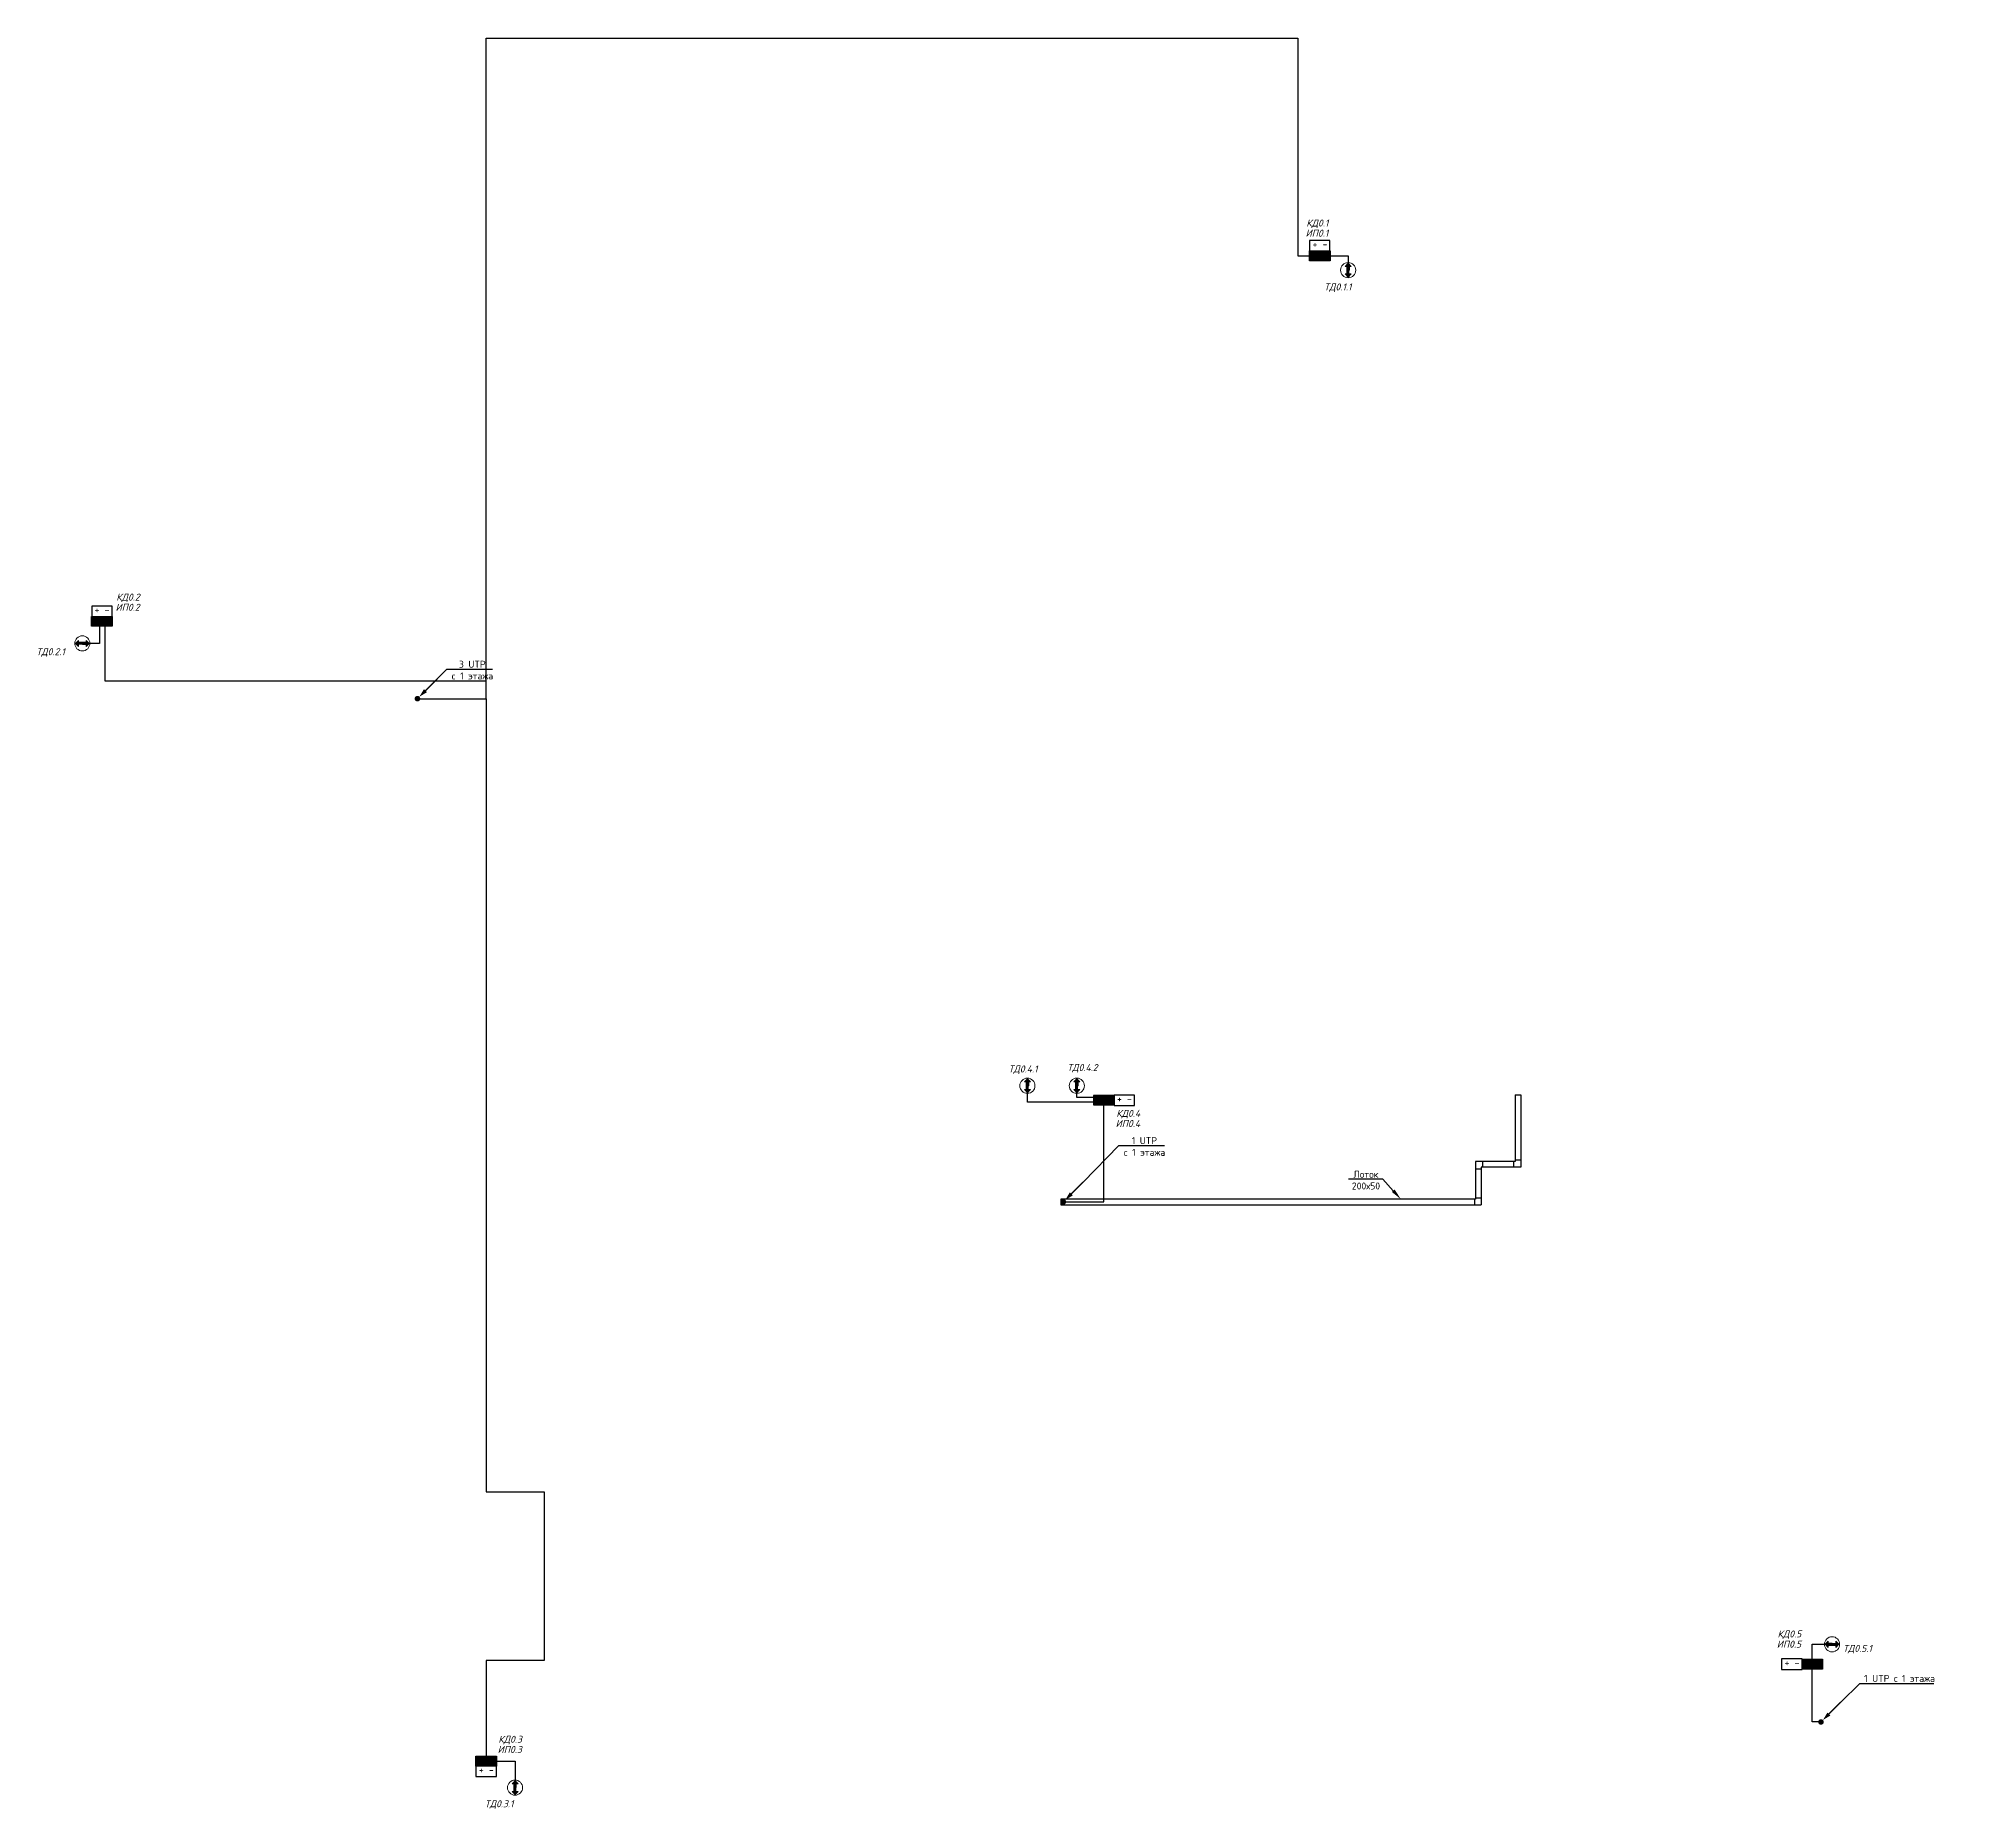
# Model space of a CAD drawing. Header units: millimetres. Extents: x -227263 to 66247, y -328592 to 378394.
# Drawn here: x -2000 to 66247, y -114471 to -51409 of the extents above; entities that cross this region are included whole.
import ezdxf
from ezdxf import colors
from ezdxf.entities.mleader import LeaderData, LeaderLine
from ezdxf.math import Vec2, Vec3

# ---------------------------------------------------------------- set-up
doc = ezdxf.new("R2010")
doc.units = ezdxf.units.MM
doc.header["$LTSCALE"] = 0.5
doc.layers.get('0').update_dxf_attribs({"lineweight": 18})
doc.layers.add('1', color=7, linetype='Continuous')
doc.layers.add('Датчики охр.', color=5, linetype='Continuous')
for name, color, linetype, lineweight in [('_0', 7, 'Continuous', 18), ('_СКУД', 1, 'Continuous', 30), ('АПС извещ', 1, 'Continuous', 30), ('СС_СКК_Лоток', 170, 'Continuous', 25), ('СС_СКУД_кабель', 7, 'Continuous', 30), ('СС_СКУД_оборудование', 7, 'Continuous', 25), ('СС_СКУД_текст', 7, 'Continuous', 25)]:
    doc.layers.add(name, color=color, linetype=linetype, lineweight=lineweight)
doc.styles.add('DEN', font='', dxfattribs={"height": 300})
doc.styles.add('ICOCPEUR', font='')
doc.styles.add('ISOCPEUR', font='isocpeui.ttf', dxfattribs={"height": 2.5})
doc.styles.get('DEN').set_extended_font_data('ISOCPEUR')
doc.styles.get('ICOCPEUR').set_extended_font_data('ISOCPEUR')

msp = doc.modelspace()

# ---------------------------------------------------------------- texts
at = {"layer": 'СС_СКУД_текст', "color": 7, "lineweight": 20, "style": 'ISOCPEUR'}
for s, p in [('КД0.1', (43180.9, -58113.4)), ('ИП0.1', (43155.3, -58475)), ('ИП0.2', (753.3, -71801.2)), ('КД0.2', (778.9, -71439.6)), ('ИП0.4', (36386, -90189.8)), ('КД0.4', (36411.6, -89828.2)), ('ИП0.5', (59944.6, -108734.6)), ('КД0.5', (59970.3, -108373.1)), ('КД0.3', (14392.8, -112125.5)), ('ИП0.3', (14367.2, -112487))]:
    msp.add_text(s, height=250, dxfattribs=at).set_placement(p)
at = {"layer": 'СС_СКУД_текст', "style": 'ISOCPEUR'}
for s, p in [('ТД0.1.1', (43816.4, -60391.4)), ('ТД0.2.1', (-2068.5, -73384.4)), ('ТД0.4.1', (32569.9, -88247.6)), ('ТД0.4.2', (34663.4, -88197.1)), ('ТД0.5.1', (62304.2, -108887)), ('ТД0.3.1', (13910.1, -114419.9))]:
    msp.add_text(s, height=250, dxfattribs=at).set_placement(p)

# ---------------------------------------------------------------- blocks, each defined once
blk = doc.blocks.new('A$C40bc01a5')
at = {"layer": '_0', "true_color": 0xffffff, "transparency": 33554610}
h = blk.add_hatch(color=7, dxfattribs=at)
h.dxf.hatch_style = 1
h.paths.add_polyline_path([(602, 309), (-598, 309), (-598, -300), (602, -300)])
at = {"layer": 'АПС извещ', "color": 82, "lineweight": 30, "ltscale": 100}
blk.add_lwpolyline([(602, 309), (-598, 309), (-598, -300), (602, -300)], close=True, dxfattribs=at)
at = {"layer": 'Датчики охр.', "color": 82, "lineweight": 30}
for p, q in [((-494, 225), (494, -225)), ((494, 225), (-494, -225))]:
    blk.add_line(p, q, dxfattribs=at)
blk.add_lwpolyline([(-494, 225), (494, 225), (494, -225), (-494, -225)], close=True, dxfattribs=at)
blk = doc.blocks.new('*U279')
blk.add_hatch(color=256).paths.add_polyline_path([(-0.71, -0.71, 1), (0.71, 0.71, 1)])
at = {"const_width": 0.5}
blk.add_lwpolyline([(2.83, 2.83), (7.07, 7.07)], dxfattribs=at)
blk.add_lwpolyline([(0.71, 0.71, 0, 1.5, 0), (2.83, 2.83, 2, 2, 0)], format="xyseb")
blk = doc.blocks.new('_None')
blk = doc.blocks.new('глб87')
at = {"layer": 'АПС извещ', "color": 1, "ltscale": 100}
blk.add_lwpolyline([(188096, -212870), (187290, -212870), (187290, -213279), (188096, -213279)], close=True, dxfattribs=at)
at = {"layer": '1', "color": 7, "style": 'DEN'}
blk.add_text('+ -', height=300, dxfattribs=at).set_placement((187401, -213161))
blk = doc.blocks.new('A$C2DBE3CD9')
at = {"layer": '_0', "true_color": 0xffffff}
h = blk.add_hatch(color=7, dxfattribs=at)
h.dxf.hatch_style = 1
h.paths.add_polyline_path([(0, 542), (355, 542), (355, 0), (0, 0)])
at = {"layer": '_СКУД', "color": 5, "lineweight": 30, "ltscale": 200}
for points in [[(0, 542), (355, 542), (355, 0), (0, 0)], [(45, 496), (310, 496), (310, 45), (45, 45)]]:
    blk.add_lwpolyline(points, close=True, dxfattribs=at)
for points in [[(45, 496), (310, 45)], [(45, 45), (310, 496)]]:
    blk.add_lwpolyline(points, dxfattribs=at)
blk = doc.blocks.new('A$Ca14e5f01')
at = {"lineweight": 20}
h = blk.add_hatch(color=0, dxfattribs=at)
h.dxf.hatch_style = 1
h.paths.add_polyline_path([(315, 405), (378, 405), (270, 514), (162, 405), (225, 405), (225, 270), (315, 270)])
h = blk.add_hatch(color=0, dxfattribs=at)
h.dxf.hatch_style = 1
h.paths.add_polyline_path([(315, 134), (315, 270), (225, 270), (225, 134), (162, 134), (270, 25), (378, 134)])
at = {"color": 0, "lineweight": 20}
for p, q in [((162, 405), (270, 514)), ((225, 405), (162, 405)), ((225, 134), (162, 134)), ((162, 134), (270, 25)), ((225, 270), (225, 134)), ((315, 270), (225, 270)), ((315, 270), (225, 270)), ((378, 405), (270, 514)), ((378, 134), (270, 25)), ((315, 270), (315, 405)), ((315, 405), (378, 405)), ((315, 270), (315, 134)), ((315, 134), (378, 134))]:
    blk.add_line(p, q, dxfattribs=at)
blk.add_circle((270, 270), 270, dxfattribs=at)

# ---------------------------------------------------------------- linework, layer by layer
at = {"layer": 'СС_СКК_Лоток'}
for p, q in [((50620.6, -89038), (50620.6, -91416)), ((50620.6, -89038), (50820.6, -89038)), ((50820.6, -89038), (50820.6, -91616)), ((50620.6, -91416), (49207.2, -91416)), ((49207.2, -91416), (49207.2, -92756.3)), ((49467.3, -91616), (49467.3, -91416)), ((50560.9, -91416), (50560.9, -91616)), ((50620.6, -91355.7), (50820.6, -91355.7)), ((49407.2, -91688.9), (49207.2, -91688.9)), ((49407.2, -91616), (49407.2, -92956.3)), ((50820.6, -91616), (49407.2, -91616)), ((49207.2, -92756.3), (34436.7, -92756.3)), ((34436.7, -92756.3), (34436.7, -92956.3)), ((49169.1, -92756.3), (49169.1, -92956.3)), ((49207.2, -92715.5), (49407.2, -92715.5)), ((34436.7, -92956.3), (49407.2, -92956.3))]:
    msp.add_line(p, q, dxfattribs=at)
at = {"layer": 'СС_СКУД_кабель', "color": 6}
for points in [[(11509.8, -74931.9), (13957, -74931.9), (13957, -51409.4), (42883.8, -51409.4), (42883.8, -59157.9), (43660.2, -59157.9)], [(11509.8, -74931.9), (13957, -74931.9), (13957, -74310.7), (376.9, -74310.7), (376.9, -72177.5)], [(11509.8, -74931.9), (13957, -74931.9), (13957, -103179), (16026.9, -103179), (16026.9, -109187.4), (13957, -109187.4), (13957, -112778.3)], [(34573.7, -92856.3), (35961.8, -92856.3), (35962.9, -89404.6)], [(61518.2, -111382.4), (61209.9, -111382.4), (61209.9, -109323)]]:
    msp.add_lwpolyline(points, dxfattribs=at)
at = {"layer": 'СС_СКУД_кабель', "color": 84}
for points in [[(43651.2, -59157.9), (44671.6, -59157.9), (44671.6, -59398.9)], [(178.5, -72166.6), (178.5, -72962.1), (-160.4, -72962.1)], [(35596.6, -89307.3), (33242.8, -89307.3), (33242.8, -88988.6)], [(35596.6, -89139.6), (35003.6, -89139.6), (35003.6, -88988.6)], [(61209.9, -109145.2), (61209.9, -108616.2), (61643.2, -108616.2)], [(13932.7, -112778.3), (14986.9, -112778.3), (14986.9, -113451.5)]]:
    msp.add_lwpolyline(points, dxfattribs=at)

# ---------------------------------------------------------------- block references
at = {"layer": 'СС_СКК_Лоток', "color": 7, "xscale": 100, "yscale": 100, "zscale": 100}
for p in [(11509.8, -74931.9), (34523.1, -92856.3), (61518.2, -111382.4)]:
    msp.add_blockref('*U279', p, dxfattribs=at)
at = {"layer": 'СС_СКУД_кабель', "color": 6, "xscale": 0.6105000000000002, "yscale": 0.55, "zscale": 0.55}
msp.add_blockref('A$C40bc01a5', (35961.8, -89239.8), dxfattribs=at)
at = {"layer": 'СС_СКУД_оборудование', "xscale": 0.9025304142727476, "yscale": 0.9025304142727476, "zscale": 0.9025304142727476}
for p in [(-125738.5, 133510.3), (-169133.2, 120490.7), (-132705.6, 103068.6), (-108918.3, 82982.9), (-155441.8, 79165.2)]:
    msp.add_blockref('глб87', p, dxfattribs=at)
at = {"layer": 'СС_СКУД_оборудование', "linetype": 'ByBlock', "lineweight": 30, "yscale": 1.35, "zscale": 1.3, "rotation": 270}
for p in [(43294.6, -58980.2), (-100, -71999.8), (60844.3, -109145.3), (13591.4, -112600.6)]:
    msp.add_blockref('A$C2DBE3CD9', p, dxfattribs=at)
at = {"layer": 'СС_СКУД_оборудование', "color": 6}
for p, rotation in [((44941.3, -59398.9), 180), ((-160.4, -73231.8), 90), ((33512.5, -88449.2), 180), ((35273.3, -88449.2), 180), ((61643.2, -108346.5), 270), ((15256.6, -113451.5), 180)]:
    msp.add_blockref('A$Ca14e5f01', p, dxfattribs=dict(at, rotation=rotation))

msp.set_redraw_order([(e.dxf.handle, doc.entitydb.next_handle()) for e in msp.query("TEXT MTEXT ATTDEF DIMENSION ARC_DIMENSION")])  # texts and dimensions are drawn at this point

# ---------------------------------------------------------------- leaders
at = {"layer": 'СС_СКК_Лоток', "color": 7, "lineweight": 0}
ml = msp.add_multileader_mtext('Standard', dxfattribs=at)
ml.set_content('3 UTP \\Pc 1 этажа', color=7, style='ICOCPEUR')
ml.set_leader_properties()
ml.set_arrow_properties(name='NONE')
ml.build(insert=Vec2(0, 0))
ml.multileader.update_dxf_attribs({"text_left_attachment_type": 6, "text_right_attachment_type": 6, "dogleg_length": 100, "arrow_head_size": 400})
ctx = ml.context
ctx.base_point, ctx.char_height, ctx.arrow_head_size, ctx.landing_gap_size, ctx.plane_origin = Vec3(12659.2, -73880.9), 250, 400, 0, Vec3(22043.5, -74234.5)
ctx.left_attachment, ctx.right_attachment, ctx.text_align_type = 6, 6, 1
notes = []
notes.append((ctx, [(1, (1, 1, 0), (12559.2, -73880.9), (1, 0), 100, [(0, [(12216.9, -74224.8)], 0, [])])]))
ctx.mtext.insert, ctx.mtext.width, ctx.mtext.alignment, ctx.mtext.flow_direction = Vec3(13465.1, -73580.9), 2467.274, 2, 5
ml = msp.add_multileader_mtext('Standard', dxfattribs=at)
ml.set_content('1 UTP \\Pc 1 этажа', color=7, style='ICOCPEUR')
ml.set_leader_properties()
ml.set_arrow_properties(name='NONE')
ml.build(insert=Vec2(0, 0))
ml.multileader.update_dxf_attribs({"text_left_attachment_type": 6, "text_right_attachment_type": 6, "dogleg_length": 100, "arrow_head_size": 400})
ctx = ml.context
ctx.base_point, ctx.char_height, ctx.arrow_head_size, ctx.landing_gap_size, ctx.plane_origin = Vec3(36605.4, -90849.8), 250, 400, 0, Vec3(45056.8, -92158.8)
ctx.left_attachment, ctx.right_attachment, ctx.text_align_type = 6, 6, 1
notes.append((ctx, [(1, (1, 1, 0), (36505.4, -90849.8), (1, 0), 100, [(0, [(35230.2, -92149.2)], 0, [])])]))
ctx.mtext.insert, ctx.mtext.width, ctx.mtext.alignment, ctx.mtext.flow_direction = Vec3(37411.2, -90549.8), 2467.274, 2, 5
ml = msp.add_multileader_mtext('Standard', dxfattribs=at)
ml.set_content('Лоток\\P200х50', color=7, style='ICOCPEUR')
ml.set_leader_properties()
ml.build(insert=Vec2(0, 0))
ml.multileader.update_dxf_attribs({"text_left_attachment_type": 6, "text_right_attachment_type": 6, "dogleg_length": 100, "arrow_head_size": 400})
ctx = ml.context
ctx.base_point, ctx.char_height, ctx.arrow_head_size, ctx.landing_gap_size, ctx.plane_origin = Vec3(44805.9, -92048.8), 250, 400, 0, Vec3(50368, -94011)
ctx.left_attachment, ctx.right_attachment, ctx.text_align_type = 6, 6, 1
notes.append((ctx, [(0, (1, 1, 0), (45905.9, -92048.8), (-1, 0), 100, [(0, [(46546.7, -92756.3)], 0, [])])]))
ctx.mtext.insert, ctx.mtext.width, ctx.mtext.alignment, ctx.mtext.flow_direction = Vec3(45305.9, -91748.8), 2467.274, 2, 5
ml = msp.add_multileader_mtext('Standard', dxfattribs=at)
ml.set_content('1 UTP с 1 этажа', color=7, style='ICOCPEUR')
ml.set_leader_properties()
ml.set_arrow_properties(name='NONE')
ml.build(insert=Vec2(0, 0))
ml.multileader.update_dxf_attribs({"text_left_attachment_type": 6, "text_right_attachment_type": 6, "dogleg_length": 100, "arrow_head_size": 400})
ctx = ml.context
ctx.base_point, ctx.char_height, ctx.arrow_head_size, ctx.landing_gap_size, ctx.plane_origin = Vec3(63000.5, -110006.4), 250, 400, 0, Vec3(65203.3, -113000.9)
ctx.left_attachment, ctx.right_attachment, ctx.text_align_type = 6, 6, 1
notes.append((ctx, [(1, (1, 1, 0), (62900.5, -110006.4), (1, 0), 100, [(0, [(62225.3, -110675.3)], 0, [])])]))
ctx.mtext.insert, ctx.mtext.width, ctx.mtext.defined_height, ctx.mtext.alignment, ctx.mtext.flow_direction = Vec3(64317.9, -109706.4), 3857.534, 2037.1, 2, 5
for ctx, leaders in notes:
    for number, flags, end, landing, length, lines in leaders:
        leader = LeaderData()
        leader.index, (leader.has_last_leader_line, leader.has_dogleg_vector, leader.attachment_direction) = number, flags
        leader.last_leader_point, leader.dogleg_vector, leader.dogleg_length = Vec3(end), Vec3(landing), length
        for number, points, colour, breaks in lines:
            line = LeaderLine()
            line.index, line.vertices, line.color, line.breaks = number, Vec3.list(points), colors.encode_raw_color(colour), breaks
            leader.lines.append(line)
        ctx.leaders.append(leader)

doc.saveas('drawing.dxf')
